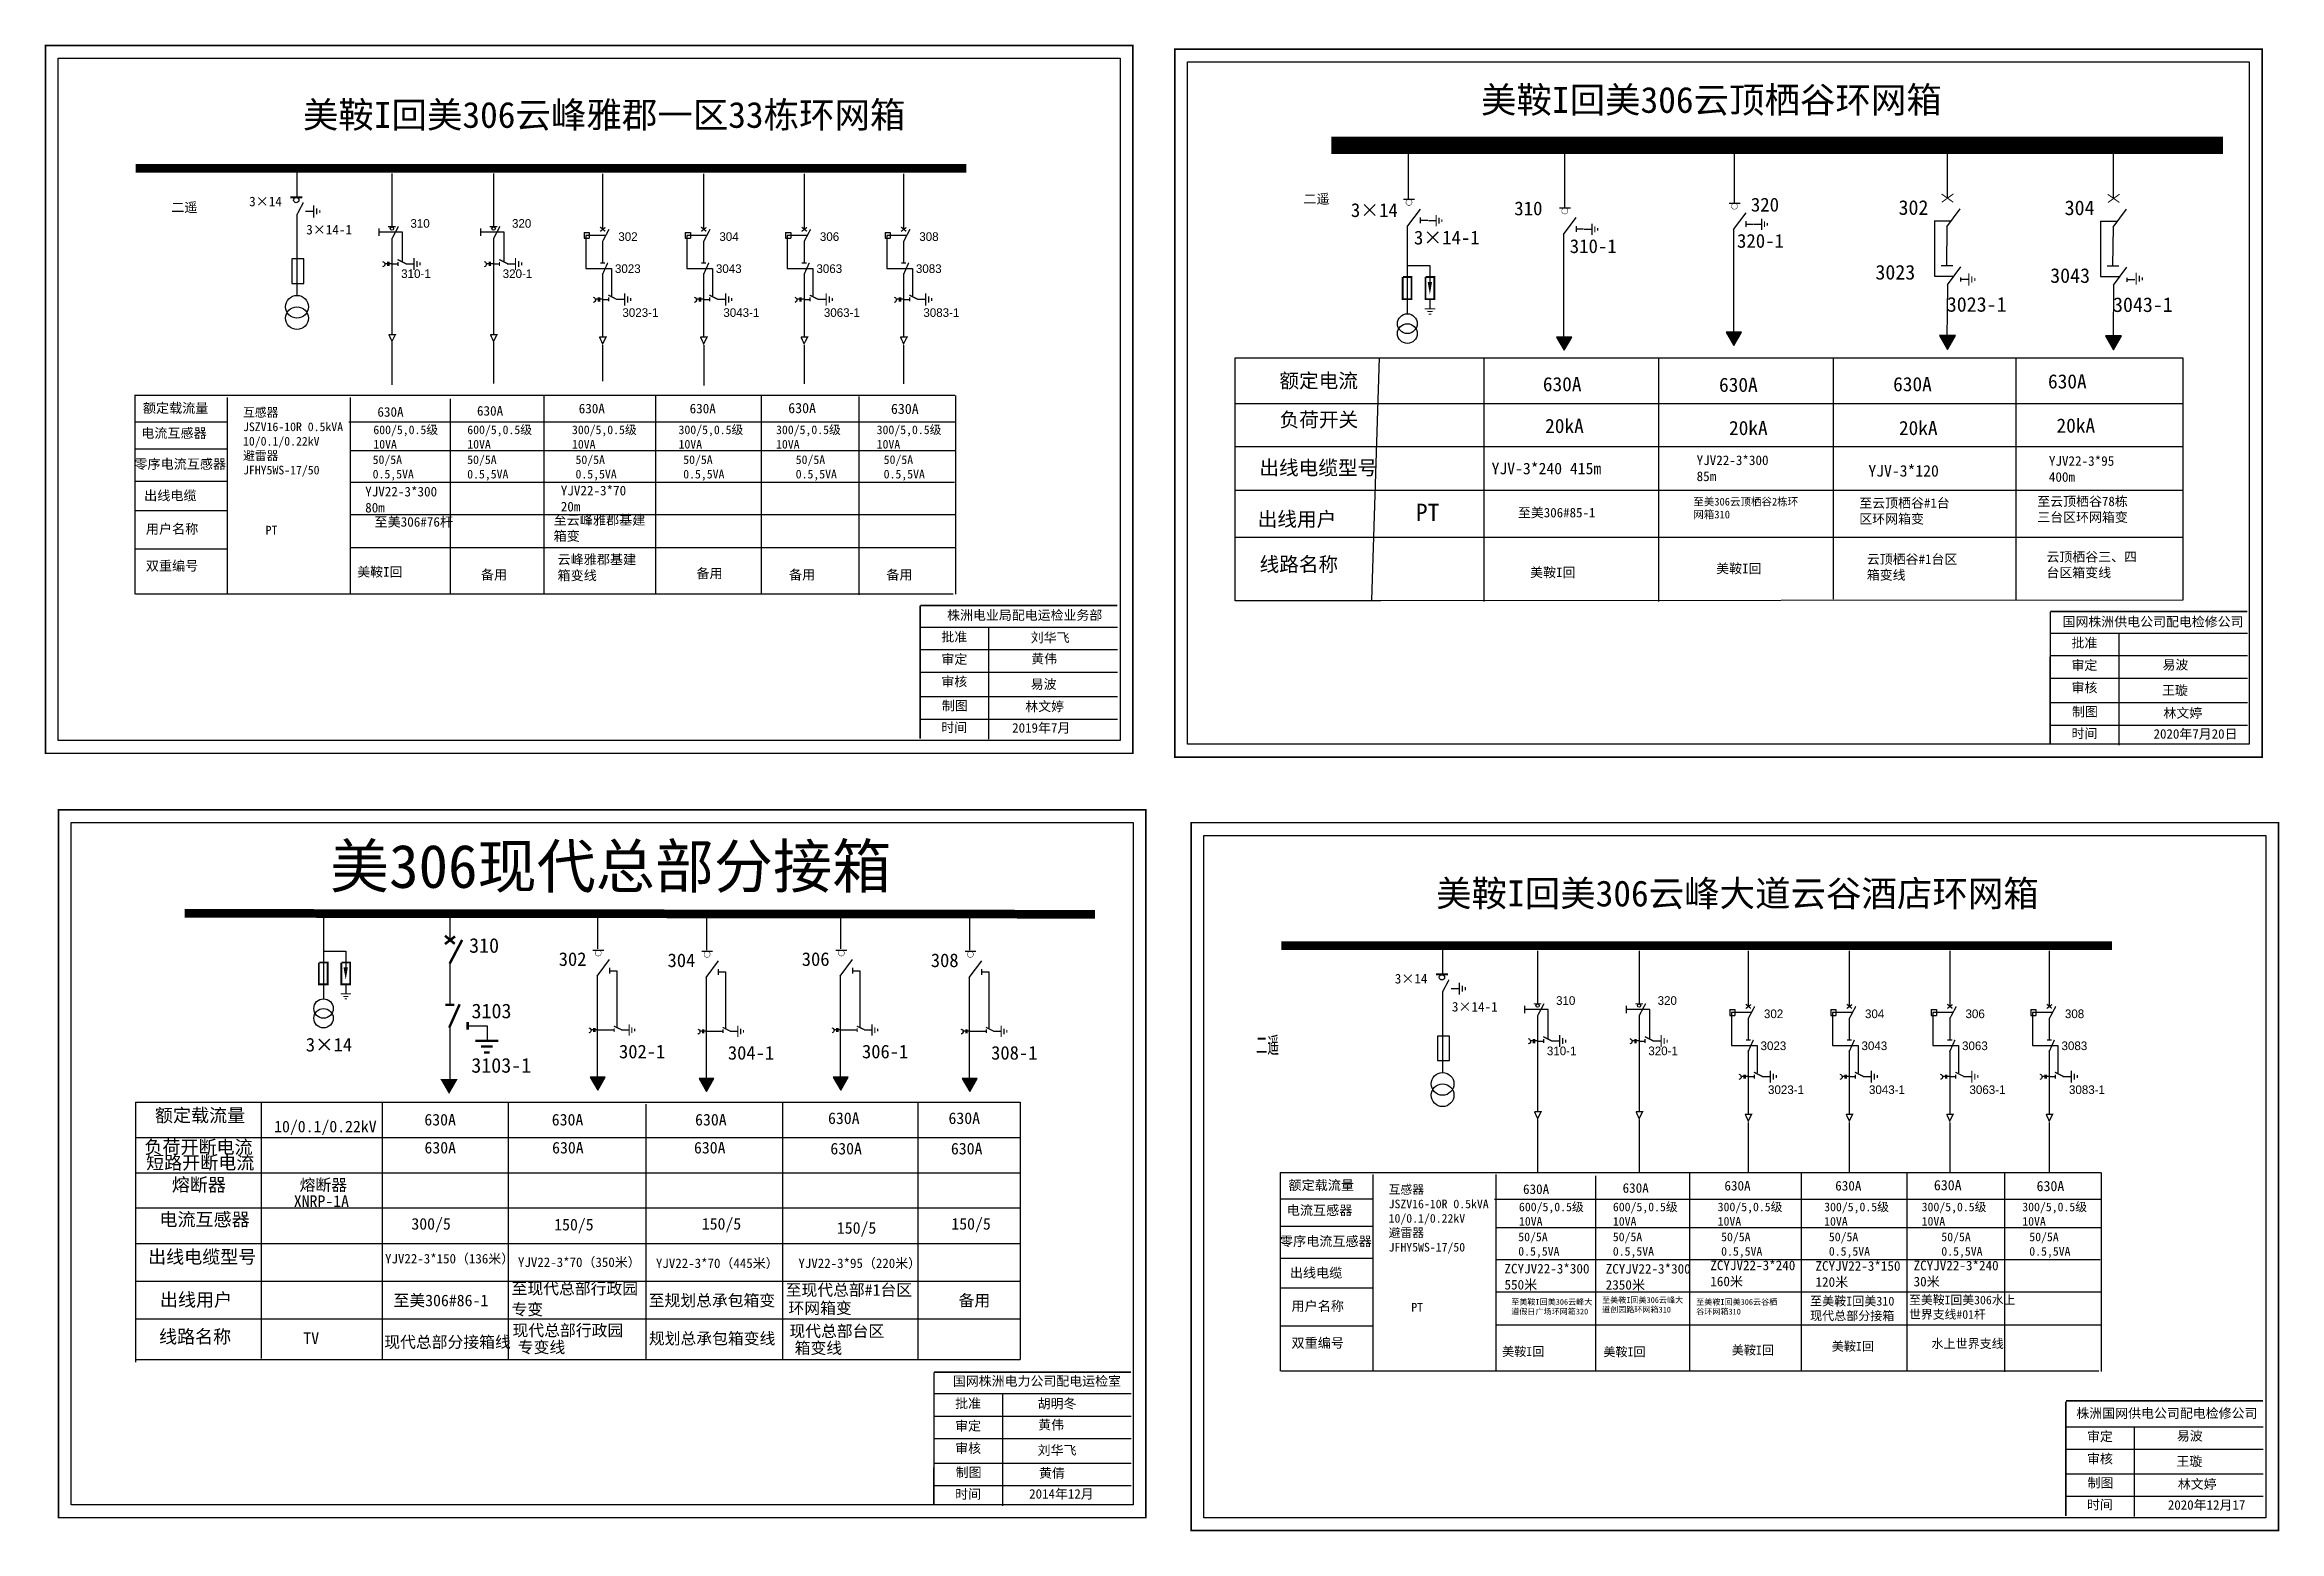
# Model space of a CAD drawing. Extents: x 1152 to 1674, y -469 to -293.
# Drawn here: x 1152.5 to 1410.3, y -464.8 to -293.3 of the extents above; entities that cross this region are included whole.
import ezdxf

# ---------------------------------------------------------------- set-up
doc = ezdxf.new("R2010")
doc.units = 0
doc.header["$LTSCALE"] = 5
doc.linetypes.add('ACAD_ISO02W100', pattern=[15, 12, -3])
doc.linetypes.add('CENTER', pattern=[50.8, 31.75, -6.35, 6.35, -6.35])
doc.layers.get('0').update_dxf_attribs({"linetype": 'CONTINUOUS'})
for name, color, linetype in [('1', 7, 'CONTINUOUS'), ('110KV线路', 2, 'CONTINUOUS'), ('2', 7, 'CONTINUOUS'), ('3', 7, 'CONTINUOUS')]:
    doc.layers.add(name, color=color, linetype=linetype)
doc.styles.add('HZ', font='', dxfattribs={"width": 0.75, "oblique": 9.998114})
doc.styles.add('hztxt_txtstyle_0.00_0_0', font='simkai.ttf')
doc.styles.add('hztxt_txtstyle_1.80_0_0', font='', dxfattribs={"height": 1.8, "bigfont": 'hztxt.shx'})
doc.styles.add('hztxt_txtstyle_2.70_0_0', font='simkai.ttf', dxfattribs={"height": 2.7})
doc.styles.add('KaiTi_txtstyle_1.11_0_0', font='simkai.ttf', dxfattribs={"height": 1.109414})
doc.styles.get("Standard").update_dxf_attribs({"font": 'simkai_0.ttf', "width": 0.8})
doc.styles.add('STYLE1', font='simkai_0.ttf')
doc.styles.add('字体', font='simkai_0.ttf', dxfattribs={"height": 2.5})
doc.styles.add('宋体', font='tssdeng.shx', dxfattribs={"width": 0.7, "height": 5, "bigfont": 'tssdchn.shx'})
doc.styles.add('楷体_GB2312_txtstyle_1.09_0_0', font='simkai_0.ttf', dxfattribs={"height": 1.0944})
doc.styles.add('楷体_GB2312_txtstyle_3.00_0_0', font='simkai_0.ttf', dxfattribs={"height": 3})
doc.styles.get('HZ').set_extended_font_data('SimSun')
doc.styles.get('hztxt_txtstyle_1.80_0_0').set_extended_font_data('hztxt')

msp = doc.modelspace()

# ---------------------------------------------------------------- texts
at = {"color": 0, "linetype": 'Continuous', "style": 'hztxt_txtstyle_2.70_0_0'}
for s, p in [('3×14', (1176.06, -311.91)), ('3×14-1', (1182.65, -315.16)), ('3×14', (1308.26, -401.61, 0.01)), ('3×14-1', (1314.85, -404.85, 0.01))]:
    msp.add_text(s, height=1.109, dxfattribs=at).set_placement(p)
at = {"color": 0}
for s, height, p in [('3×14', 1.594, (1303.19, -313.15)), ('310', 1.594, (1322.05, -312.95)), ('320', 1.594, (1349.35, -312.52)), ('302', 1.69, (1366.39, -312.9)), ('304', 1.69, (1385.56, -312.93)), ('3×14-1', 1.594, (1310.47, -316.32)), ('310-1', 1.594, (1328.45, -317.31)), ('320-1', 1.594, (1347.75, -316.7)), ('3023', 1.69, (1363.72, -320.37)), ('3043', 1.69, (1383.89, -320.75)), ('3023-1', 1.69, (1371.96, -324.08)), ('3043-1', 1.69, (1391.14, -324.11)), ('630A', 1.639, (1325.35, -333.26)), ('630A', 1.639, (1345.68, -333.33)), ('630A', 1.639, (1365.77, -333.26)), ('630A', 1.639, (1383.64, -332.94)), ('20kA', 1.639, (1325.61, -338.08)), ('20kA', 1.639, (1346.83, -338.32)), ('20kA', 1.639, (1366.44, -338.32)), ('20kA', 1.639, (1384.62, -338.04)), ('YJV-3*240 415m', 1.3284, (1319.43, -342.84)), ('YJV-3*120 ', 1.328, (1362.91, -343.11)), ('302', 1.57, (1211.78, -399.58)), ('304', 1.57, (1224.34, -399.72)), ('306', 1.57, (1239.83, -399.58)), ('308', 1.57, (1254.72, -399.72)), ('3×14', 1.57, (1182.6, -409.46)), ('302-1', 1.57, (1218.74, -410.25)), ('304-1', 1.57, (1231.3, -410.4)), ('306-1', 1.57, (1246.78, -410.25)), ('308-1', 1.57, (1261.68, -410.4))]:
    msp.add_text(s, height=height, dxfattribs=at).set_placement(p)
for s, height, style, p in [('310', 0.998, 'hztxt_txtstyle_1.80_0_0', (1194.67, -314.39)), ('320', 0.998, 'hztxt_txtstyle_1.80_0_0', (1206.39, -314.39)), ('302', 0.998, 'hztxt_txtstyle_1.80_0_0', (1218.66, -315.91)), ('304', 0.998, 'hztxt_txtstyle_1.80_0_0', (1230.32, -315.91)), ('306', 0.998, 'hztxt_txtstyle_1.80_0_0', (1241.92, -315.91)), ('308', 0.998, 'hztxt_txtstyle_1.80_0_0', (1253.39, -315.91)), ('310-1', 0.998, 'hztxt_txtstyle_1.80_0_0', (1193.6, -320.19)), ('320-1', 0.998, 'hztxt_txtstyle_1.80_0_0', (1205.32, -320.19)), ('3023', 0.998, 'hztxt_txtstyle_1.80_0_0', (1218.27, -319.61)), ('3043', 0.998, 'hztxt_txtstyle_1.80_0_0', (1229.92, -319.61)), ('3063', 0.998, 'hztxt_txtstyle_1.80_0_0', (1241.52, -319.61)), ('3083', 0.998, 'hztxt_txtstyle_1.80_0_0', (1253, -319.61)), ('3023-1', 0.998, 'hztxt_txtstyle_1.80_0_0', (1219.13, -324.68)), ('3043-1', 0.998, 'hztxt_txtstyle_1.80_0_0', (1230.78, -324.68)), ('3063-1', 0.998, 'hztxt_txtstyle_1.80_0_0', (1242.38, -324.68)), ('3083-1', 0.998, 'hztxt_txtstyle_1.80_0_0', (1253.86, -324.68)), ('额定电流', 1.661, 'HZ', (1294.95, -332.87)), ('负荷开关', 1.661, 'HZ', (1294.97, -337.37)), ('出线电缆型号', 1.661, 'HZ', (1292.64, -342.92)), ('出线用户', 1.661, 'HZ', (1292.44, -348.85)), ('线路名称', 1.661, 'HZ', (1292.66, -354.06)), ('美306现代总部分接箱 ', 5, 'HZ', (1185.39, -390.58)), ('310', 1.695, 'HZ', (1201.44, -398.07)), ('3103', 1.695, 'HZ', (1201.72, -405.63)), ('310', 0.998, 'hztxt_txtstyle_1.80_0_0', (1326.87, -404.08, 0.01)), ('320', 0.998, 'hztxt_txtstyle_1.80_0_0', (1338.59, -404.08, 0.01)), ('302', 0.998, 'hztxt_txtstyle_1.80_0_0', (1350.86, -405.61, 0.01)), ('304', 0.998, 'hztxt_txtstyle_1.80_0_0', (1362.52, -405.61, 0.01)), ('306', 0.998, 'hztxt_txtstyle_1.80_0_0', (1374.12, -405.61, 0.01)), ('308', 0.998, 'hztxt_txtstyle_1.80_0_0', (1385.59, -405.61, 0.01)), ('310-1', 0.998, 'hztxt_txtstyle_1.80_0_0', (1325.81, -409.89, 0.01)), ('320-1', 0.998, 'hztxt_txtstyle_1.80_0_0', (1337.52, -409.89, 0.01)), ('3023', 0.998, 'hztxt_txtstyle_1.80_0_0', (1350.47, -409.3, 0.01)), ('3043', 0.998, 'hztxt_txtstyle_1.80_0_0', (1362.12, -409.3, 0.01)), ('3063', 0.998, 'hztxt_txtstyle_1.80_0_0', (1373.72, -409.3, 0.01)), ('3083', 0.998, 'hztxt_txtstyle_1.80_0_0', (1385.2, -409.3, 0.01)), ('3103-1', 1.695, 'HZ', (1201.69, -411.91)), ('3023-1', 0.998, 'hztxt_txtstyle_1.80_0_0', (1351.33, -414.37, 0.01)), ('3043-1', 0.998, 'hztxt_txtstyle_1.80_0_0', (1362.98, -414.37, 0.01)), ('3063-1', 0.998, 'hztxt_txtstyle_1.80_0_0', (1374.58, -414.37, 0.01)), ('3083-1', 0.998, 'hztxt_txtstyle_1.80_0_0', (1386.06, -414.37, 0.01))]:
    msp.add_text(s, height=height, dxfattribs=dict(at, style=style)).set_placement(p)
at = {"style": 'HZ'}
for s, p in [('额定载流量', (1165.19, -417.59)), ('负荷开断电流', (1163.97, -421.25)), ('短路开断电流', (1164.17, -423.05)), ('熔断器', (1167.13, -425.6)), ('电流互感器', (1165.71, -429.6)), ('出线电缆型号', (1164.4, -433.92)), ('出线用户', (1165.76, -438.87)), ('线路名称', (1165.66, -443.13))]:
    msp.add_text(s, height=1.526, dxfattribs=at).set_placement(p)
for s, height, p in [('10/0.1/0.22kV', 1.3376, (1178.94, -418.79)), ('630A', 1.338, (1196.28, -418)), ('630A', 1.338, (1210.98, -418)), ('630A', 1.338, (1227.52, -418)), ('630A', 1.338, (1242.86, -417.83)), ('630A', 1.338, (1256.76, -417.83)), ('630A', 1.338, (1196.29, -421.23)), ('630A', 1.338, (1211.02, -421.23)), ('630A', 1.338, (1227.39, -421.23)), ('630A', 1.338, (1243.13, -421.34)), ('630A', 1.338, (1257.04, -421.34)), ('熔断器', 1.338, (1181.88, -425.53)), ('XNRP-1A', 1.338, (1181.21, -427.4)), ('300/5', 1.338, (1194.78, -430.02)), ('150/5', 1.338, (1211.26, -430.11)), ('150/5', 1.338, (1228.29, -430.02)), ('150/5', 1.338, (1243.88, -430.49)), ('150/5', 1.338, (1257.09, -430.02)), ('至美306#86-1', 1.338, (1192.72, -438.86)), ('至现代总部行政园 ', 1.338, (1206.34, -437.48)), ('专变 ', 1.338, (1206.34, -439.89)), ('至规划总承包箱变 ', 1.338, (1222.16, -438.86)), ('至现代总部#1台区  ', 1.3376, (1237.97, -437.65)), ('环网箱变  ', 1.338, (1238.29, -439.74)), ('备用', 1.338, (1257.92, -438.86)), ('现代总部行政园 ', 1.338, (1206.45, -442.31)), ('现代总部台区 ', 1.338, (1238.4, -442.4)), ('TV', 1.338, (1182.31, -443.23)), ('现代总部分接箱线', 1.338, (1191.65, -443.66)), ('专变线 ', 1.338, (1207.06, -444.26)), ('规划总承包箱变线 ', 1.338, (1222.18, -443.25)), ('箱变线 ', 1.338, (1239.01, -444.35))]:
    msp.add_text(s, height=height).set_placement(p)
at = {"color": 7, "linetype": 'Continuous', "style": '字体'}
for s, p in [('YJV22-3*150（136米）', (1191.74, -433.92)), ('YJV22-3*70（350米）', (1207.08, -434.33)), ('YJV22-3*70（445米）', (1223, -434.45)), ('YJV22-3*95（220米）', (1239.44, -434.45))]:
    msp.add_text(s, height=1.0944, dxfattribs=at).set_placement(p)
at = {"char_height": 3, "width": 98.4215, "attachment_point": 1}
for s, insert, style in [('{\\fSimSun|b0|i0|c134|p2;\\C0;美鞍I回美306云顶栖谷\\C256;环网箱}', (1318.21, -298.13), '字体'), ('{\\fSimSun|b0|i0|c134|p2;\\C0;美鞍I回美306云峰雅郡一区33栋环网箱}', (1182.26, -299.86), '楷体_GB2312_txtstyle_3.00_0_0')]:
    msp.add_mtext(s, dxfattribs=dict(at, insert=insert, style=style))
at = {"color": 0, "linetype": 'Continuous', "attachment_point": 1}
for s, insert, char_height, width, style in [('{\\fSimSun|b0|i0|c134|p2;二遥}', (1167.07, -311.48), 1.1094, 17.8852, 'hztxt_txtstyle_2.70_0_0'), ('{\\fSimSun|b0|i0|c134|p2;二遥}', (1297.71, -310.5), 1.1094, 17.8852, 'hztxt_txtstyle_2.70_0_0'), ('{\\fSimSun|b0|i0|c134|p2;额定载流量}', (1163.79, -334.64), 1.1094, 17.8852, 'hztxt_txtstyle_2.70_0_0'), ('\\A1;{\\fSimSun|b0|i0|c134|p2;互感器\\PJSZV16-10R 0.5kVA\\P10/0.1/0.22kV\\P避雷器\\PJFHY5WS-17/50}', (1175.35, -335.2), 0.9985, 18.4113, 'hztxt_txtstyle_2.70_0_0'), ('{\\fSimSun|b0|i0|c134|p2;630A}', (1190.86, -335.09), 1.1094, 17.8852, 'hztxt_txtstyle_2.70_0_0'), ('{\\fSimSun|b0|i0|c134|p2;630A}', (1202.35, -334.96), 1.1094, 17.8852, 'hztxt_txtstyle_2.70_0_0'), ('{\\fSimSun|b0|i0|c134|p2;630A}', (1214.09, -334.7), 1.1094, 17.8852, 'hztxt_txtstyle_2.70_0_0'), ('{\\fSimSun|b0|i0|c134|p2;630A}', (1226.89, -334.7), 1.1094, 17.8852, 'hztxt_txtstyle_2.70_0_0'), ('{\\fSimSun|b0|i0|c134|p2;630A}', (1238.27, -334.61), 1.1757, 9.454, 'hztxt_txtstyle_0.00_0_0'), ('{\\fSimSun|b0|i0|c134|p2;630A}', (1250.12, -334.7), 1.1757, 9.454, 'hztxt_txtstyle_0.00_0_0'), ('{\\fSimSun|b0|i0|c134|p2;电流互感器}', (1163.6, -337.53), 1.1094, 17.8852, 'hztxt_txtstyle_2.70_0_0'), ('\\A1;{\\fSimSun|b0|i0|c134|p2;600/5,0.5级\\P10VA}', (1190.39, -337.21), 0.9985, 18.4113, 'hztxt_txtstyle_2.70_0_0'), ('\\A1;{\\fSimSun|b0|i0|c134|p2;600/5,0.5级\\P10VA}', (1201.23, -337.21), 0.9985, 18.4113, 'hztxt_txtstyle_2.70_0_0'), ('\\A1;{\\fSimSun|b0|i0|c134|p2;300/5,0.5级\\P10VA}', (1213.31, -337.21), 0.9985, 18.4113, 'hztxt_txtstyle_2.70_0_0'), ('\\A1;{\\fSimSun|b0|i0|c134|p2;300/5,0.5级\\P10VA}', (1225.61, -337.21), 0.9985, 18.4113, 'hztxt_txtstyle_2.70_0_0'), ('\\A1;{\\fSimSun|b0|i0|c134|p2;300/5,0.5级\\P10VA}', (1236.86, -337.21), 0.9985, 18.4113, 'hztxt_txtstyle_2.70_0_0'), ('\\A1;{\\fSimSun|b0|i0|c134|p2;300/5,0.5级\\P10VA}', (1248.47, -337.21), 0.9985, 18.4113, 'hztxt_txtstyle_2.70_0_0'), ('{\\fSimSun|b0|i0|c134|p2;零序电流互感器}', (1162.81, -341.1), 1.1094, 17.8852, 'hztxt_txtstyle_2.70_0_0'), ('{\\fSimSun|b0|i0|c134|p2;50/5A\\P0.5,5VA}', (1190.31, -340.66), 0.9985, 17.8852, 'hztxt_txtstyle_2.70_0_0'), ('{\\fSimSun|b0|i0|c134|p2;50/5A\\P0.5,5VA}', (1201.22, -340.66), 0.9985, 17.8852, 'hztxt_txtstyle_2.70_0_0'), ('{\\fSimSun|b0|i0|c134|p2;50/5A\\P0.5,5VA}', (1213.72, -340.66), 0.9985, 17.8852, 'hztxt_txtstyle_2.70_0_0'), ('{\\fSimSun|b0|i0|c134|p2;50/5A\\P0.5,5VA}', (1226.15, -340.66), 0.9985, 17.8852, 'hztxt_txtstyle_2.70_0_0'), ('{\\fSimSun|b0|i0|c134|p2;50/5A\\P0.5,5VA}', (1239.13, -340.66), 0.9985, 17.8852, 'hztxt_txtstyle_2.70_0_0'), ('{\\fSimSun|b0|i0|c134|p2;50/5A\\P0.5,5VA}', (1249.28, -340.66), 0.9985, 17.8852, 'hztxt_txtstyle_2.70_0_0'), ('{\\fSimSun|b0|i0|c134|p2;YJV22-3*300 \\P85m}', (1343.09, -340.67), 1.1094, 17.8852, 'hztxt_txtstyle_2.70_0_0'), ('{\\fSimSun|b0|i0|c134|p2;YJV22-3*95\\P400m}', (1383.74, -340.75), 1.1094, 17.8852, 'hztxt_txtstyle_2.70_0_0'), ('{\\fSimSun|b0|i0|c134|p2;出线电缆}', (1163.94, -344.74), 1.1094, 17.8852, 'hztxt_txtstyle_2.70_0_0'), ('{\\fSimSun|b0|i0|c134|p2;至美306云顶栖谷2栋环网箱310}', (1342.71, -345.56), 0.8875, 12.381, 'hztxt_txtstyle_2.70_0_0'), ('{\\fSimSun|b0|i0|c134|p2;用户名称}', (1164.14, -348.59), 1.1094, 17.8852, 'hztxt_txtstyle_2.70_0_0'), ('{\\fSimSun|b0|i0|c134|p2;PT}', (1177.96, -348.79), 1.0024, 7.7986, 'hztxt_txtstyle_0.00_0_0'), ('{\\fSimSun|b0|i0|c134|p2;双重编号}', (1164.14, -352.85), 1.1094, 17.8852, 'hztxt_txtstyle_2.70_0_0'), ('{\\fSimSun|b0|i0|c134|p2;备用}', (1202.8, -353.88), 1.1094, 17.8852, 'hztxt_txtstyle_2.70_0_0'), ('{\\fSimSun|b0|i0|c134|p2;备用}', (1227.67, -353.72), 1.1094, 17.8852, 'hztxt_txtstyle_2.70_0_0'), ('{\\fSimSun|b0|i0|c134|p2;备用}', (1238.36, -353.88), 1.1094, 17.8852, 'hztxt_txtstyle_2.70_0_0'), ('{\\fSimSun|b0|i0|c134|p2;备用}', (1249.59, -353.88), 1.1094, 17.8852, 'hztxt_txtstyle_2.70_0_0'), ('株洲电业局配电运检业务部', (1256.6, -358.55), 1.0944, 29.9201, '字体'), ('{\\fKaiTi_GB2312|b0|i0|c134|p49;批准}', (1255.94, -361.05), 1.0944, 8.5588, '字体'), ('刘华飞', (1266.25, -361.14), 1.094, 8.5588, '字体'), ('\\f\uffbfﾬￌﾣﾤ_GB2312|b0|i0|c134|p49;审定', (1255.94, -363.64), 1.0944, 8.5588, '字体'), ('黄伟', (1266.31, -363.58), 1.094, 8.5588, '字体'), ('\\f\uffbfﾬￌﾣﾤ_GB2312|b0|i0|c134|p49;审核', (1255.94, -366.22), 1.0944, 8.5588, '字体'), ('易波', (1266.25, -366.51), 1.094, 8.5588, '字体'), ('\\f\uffbfﾬￌﾣﾤ_GB2312|b0|i0|c134|p49;制图', (1256, -369), 1.0944, 8.5588, '字体'), ('\\f\uffbfﾬￌﾣﾤ_GB2312|b0|i0|c134|p49;时间', (1255.94, -371.51), 1.0944, 8.5588, '字体'), ('{\\fSimSun|b0|i0|c134|p2;额定载流量}', (1295.99, -424.33, 0.01), 1.1094, 17.8852, 'hztxt_txtstyle_2.70_0_0'), ('\\A1;{\\fSimSun|b0|i0|c134|p2;互感器\\PJSZV16-10R 0.5kVA\\P10/0.1/0.22kV\\P避雷器\\PJFHY5WS-17/50}', (1307.55, -424.89, 0.01), 0.9985, 18.4113, 'hztxt_txtstyle_2.70_0_0'), ('{\\fSimSun|b0|i0|c134|p2;630A}', (1323.06, -424.79, 0.01), 1.1094, 17.8852, 'hztxt_txtstyle_2.70_0_0'), ('{\\fSimSun|b0|i0|c134|p2;630A}', (1334.55, -424.66, 0.01), 1.1094, 17.8852, 'hztxt_txtstyle_2.70_0_0'), ('{\\fSimSun|b0|i0|c134|p2;630A}', (1346.3, -424.4, 0.01), 1.1094, 17.8852, 'hztxt_txtstyle_2.70_0_0'), ('{\\fSimSun|b0|i0|c134|p2;630A}', (1359.09, -424.4, 0.01), 1.1094, 17.8852, 'hztxt_txtstyle_2.70_0_0'), ('{\\fSimSun|b0|i0|c134|p2;630A}', (1370.47, -424.3, 0.01), 1.1757, 9.454, 'hztxt_txtstyle_0.00_0_0'), ('{\\fSimSun|b0|i0|c134|p2;630A}', (1382.32, -424.4, 0.01), 1.1757, 9.454, 'hztxt_txtstyle_0.00_0_0'), ('{\\fSimSun|b0|i0|c134|p2;电流互感器}', (1295.8, -427.22, 0.01), 1.1094, 17.8852, 'hztxt_txtstyle_2.70_0_0'), ('\\A1;{\\fSimSun|b0|i0|c134|p2;600/5,0.5级\\P10VA}', (1322.59, -426.9, 0.01), 0.9985, 18.4113, 'hztxt_txtstyle_2.70_0_0'), ('\\A1;{\\fSimSun|b0|i0|c134|p2;600/5,0.5级\\P10VA}', (1333.43, -426.9, 0.01), 0.9985, 18.4113, 'hztxt_txtstyle_2.70_0_0'), ('\\A1;{\\fSimSun|b0|i0|c134|p2;300/5,0.5级\\P10VA}', (1345.52, -426.9, 0.01), 0.9985, 18.4113, 'hztxt_txtstyle_2.70_0_0'), ('\\A1;{\\fSimSun|b0|i0|c134|p2;300/5,0.5级\\P10VA}', (1357.81, -426.9, 0.01), 0.9985, 18.4113, 'hztxt_txtstyle_2.70_0_0'), ('\\A1;{\\fSimSun|b0|i0|c134|p2;300/5,0.5级\\P10VA}', (1369.06, -426.9, 0.01), 0.9985, 18.4113, 'hztxt_txtstyle_2.70_0_0'), ('\\A1;{\\fSimSun|b0|i0|c134|p2;300/5,0.5级\\P10VA}', (1380.67, -426.9, 0.01), 0.9985, 18.4113, 'hztxt_txtstyle_2.70_0_0'), ('{\\fSimSun|b0|i0|c134|p2;零序电流互感器}', (1295.01, -430.8, 0.01), 1.1094, 17.8852, 'hztxt_txtstyle_2.70_0_0'), ('{\\fSimSun|b0|i0|c134|p2;50/5A\\P0.5,5VA}', (1322.51, -430.36, 0.01), 0.9985, 17.8852, 'hztxt_txtstyle_2.70_0_0'), ('{\\fSimSun|b0|i0|c134|p2;50/5A\\P0.5,5VA}', (1333.42, -430.36, 0.01), 0.9985, 17.8852, 'hztxt_txtstyle_2.70_0_0'), ('{\\fSimSun|b0|i0|c134|p2;50/5A\\P0.5,5VA}', (1345.92, -430.36, 0.01), 0.9985, 17.8852, 'hztxt_txtstyle_2.70_0_0'), ('{\\fSimSun|b0|i0|c134|p2;50/5A\\P0.5,5VA}', (1358.35, -430.36, 0.01), 0.9985, 17.8852, 'hztxt_txtstyle_2.70_0_0'), ('{\\fSimSun|b0|i0|c134|p2;50/5A\\P0.5,5VA}', (1371.33, -430.36, 0.01), 0.9985, 17.8852, 'hztxt_txtstyle_2.70_0_0'), ('{\\fSimSun|b0|i0|c134|p2;50/5A\\P0.5,5VA}', (1381.48, -430.36, 0.01), 0.9985, 17.8852, 'hztxt_txtstyle_2.70_0_0'), ('{\\fSimSun|b0|i0|c134|p2;出线电缆}', (1296.15, -434.44, 0.01), 1.1094, 17.8852, 'hztxt_txtstyle_2.70_0_0'), ('{\\fSimSun|b0|i0|c134|p2;用户名称}', (1296.34, -438.28, 0.01), 1.1094, 17.8852, 'hztxt_txtstyle_2.70_0_0'), ('{\\fSimSun|b0|i0|c134|p2;PT}', (1310.16, -438.48, 0.01), 1.0024, 7.7986, 'hztxt_txtstyle_0.00_0_0'), ('{\\fSimSun|b0|i0|c134|p2;双重编号}', (1296.34, -442.54, 0.01), 1.1094, 17.8852, 'hztxt_txtstyle_2.70_0_0'), ('\\f\uffbfﾬￌﾣﾤ_GB2312|b0|i0|c134|p49;审定', (1388.14, -453.34, 0.01), 1.0944, 8.5588, '字体'), ('\\f\uffbfﾬￌﾣﾤ_GB2312|b0|i0|c134|p49;审核', (1388.14, -455.91, 0.01), 1.0944, 8.5588, '字体'), ('\\f\uffbfﾬￌﾣﾤ_GB2312|b0|i0|c134|p49;制图', (1388.2, -458.69, 0.01), 1.0944, 8.5588, '字体'), ('林文婷', (1398.62, -458.84, 0.01), 1.094, 8.5588, '字体'), ('\\f\uffbfﾬￌﾣﾤ_GB2312|b0|i0|c134|p49;时间', (1388.14, -461.21, 0.01), 1.0944, 8.5588, '字体')]:
    msp.add_mtext(s, dxfattribs=dict(at, insert=insert, char_height=char_height, width=width, style=style))
at = {"color": 7, "linetype": 'Continuous', "attachment_point": 1}
for s, insert, char_height, width, style in [('{\\fSimSun|b0|i0|c134|p2;YJV22-3*300 \\P80m}', (1189.45, -344.29), 1.1094, 17.8852, 'KaiTi_txtstyle_1.11_0_0'), ('{\\fSimSun|b0|i0|c134|p2;YJV22-3*70 \\P20m}', (1212.02, -344.17), 1.1094, 17.8852, 'KaiTi_txtstyle_1.11_0_0'), ('{\\fSimSun|b0|i0|c134|p2;至\\C0;云顶栖谷#1台区环网箱变}', (1361.86, -345.61), 1.0944, 10.9358, '字体'), ('{\\fSimSun|b0|i0|c134|p2;至\\C0;云顶栖谷78栋三台区环网箱变}', (1382.4, -345.42), 1.0944, 10.9358, '字体'), ('{\\fSimSun|b0|i0|c134|p2;至美306#76杆}', (1190.52, -347.78), 1.1094, 9.6036, 'KaiTi_txtstyle_1.11_0_0'), ('{\\fSimSun|b0|i0|c134|p2;至云峰雅郡基建箱变}', (1211.19, -347.56), 1.1094, 11.6597, 'KaiTi_txtstyle_1.11_0_0'), ('{\\fSimSun|b0|i0|c134|p2;至美306#85-1}', (1322.47, -346.72), 1.0944, 10.9358, '字体'), ('{\\fSimSun|b0|i0|c134|p2;云峰雅郡基建箱变线}', (1211.64, -352.11), 1.1094, 9.5845, 'KaiTi_txtstyle_1.11_0_0'), ('{\\fSimSun|b0|i0|c134|p2;美鞍I回}', (1345.35, -353.17), 1.0944, 10.9358, '字体'), ('{\\fSimSun|b0|i0|c134|p2;\\C0;云顶栖谷#1台区箱变线}', (1362.73, -352.09), 1.0944, 10.9358, '字体'), ('{\\fSimSun|b0|i0|c134|p2;\\C0;云顶栖谷三、四台区箱变线}', (1383.46, -351.82), 1.0944, 10.9358, '字体'), ('{\\fSimSun|b0|i0|c134|p2;美鞍I回}', (1188.53, -353.56), 1.0944, 10.9358, '字体'), ('{\\fSimSun|b0|i0|c134|p2;美鞍I回}', (1323.88, -353.62), 1.0944, 10.9358, '字体'), ('国网株洲供电公司配电检修公司', (1385.31, -359.31), 1.0944, 22.3434, '字体'), ('{\\fKaiTi_GB2312|b0|i0|c134|p49;批准}', (1386.35, -361.74), 1.0944, 8.5588, '字体'), ('\\f\uffbfﾬￌﾣﾤ_GB2312|b0|i0|c134|p49;审定', (1386.35, -364.33), 1.0944, 8.5588, '字体'), ('易波', (1396.85, -364.28), 1.094, 8.5588, '字体'), ('\\f\uffbfﾬￌﾣﾤ_GB2312|b0|i0|c134|p49;审核', (1386.35, -366.91), 1.0944, 8.5588, '字体'), ('王璇', (1396.8, -367.22), 1.094, 8.5588, '字体'), ('{\\fSimSun|b0|i0|c134|p2;林文婷}', (1265.62, -369.09), 1.0944, 8.5588, '楷体_GB2312_txtstyle_1.09_0_0'), ('\\f\uffbfﾬￌﾣﾤ_GB2312|b0|i0|c134|p49;制图', (1386.41, -369.69), 1.0944, 8.5588, '字体'), ('林文婷', (1396.96, -369.85), 1.094, 8.5588, '字体'), ('2019{\\fSimSun|b0|i0|c134|p2;年}7{\\fSimSun|b0|i0|c134|p2;月}', (1264.11, -371.56), 1.0944, 16.0081, '楷体_GB2312_txtstyle_1.09_0_0'), ('\\f\uffbfﾬￌﾣﾤ_GB2312|b0|i0|c134|p49;时间', (1386.35, -372.2), 1.0944, 8.5588, '字体'), ('2020{\\fSimSun|b0|i0|c134|p2;年}7{\\fSimSun|b0|i0|c134|p2;月20日}', (1395.82, -372.26), 1.0944, 10.2034, '字体'), ('国网株洲电力公司配电运检室', (1257.26, -446.95), 1.0944, 29.9201, '字体'), ('{\\fKaiTi_GB2312|b0|i0|c134|p49;批准}', (1257.53, -449.52), 1.0944, 8.5588, '字体'), ('胡明冬', (1267.05, -449.55), 1.094, 8.5588, '字体'), ('\\f\uffbfﾬￌﾣﾤ_GB2312|b0|i0|c134|p49;审定', (1257.53, -452.12), 1.0944, 8.5588, '字体'), ('黄伟', (1267.11, -451.99), 1.094, 8.5588, '字体'), ('\\f\uffbfﾬￌﾣﾤ_GB2312|b0|i0|c134|p49;审核', (1257.53, -454.7), 1.0944, 8.5588, '字体'), ('刘华飞', (1267.05, -454.93), 1.094, 8.5588, '字体'), ('\\f\uffbfﾬￌﾣﾤ_GB2312|b0|i0|c134|p49;制图', (1257.59, -457.48), 1.0944, 8.5588, '字体'), ('黄倩', (1267.21, -457.56), 1.094, 8.5588, '字体'), ('\\f\uffbfﾬￌﾣﾤ_GB2312|b0|i0|c134|p49;时间', (1257.53, -459.99), 1.0944, 8.5588, '字体'), ('2014年12月', (1266.07, -459.97), 1.094, 8.5588, '字体')]:
    msp.add_mtext(s, dxfattribs=dict(at, insert=insert, char_height=char_height, width=width, style=style))
at = {"linetype": 'Continuous', "insert": (1310.69, -346.23), "char_height": 1.9986, "width": 19.414, "attachment_point": 1, "style": 'STYLE1'}
msp.add_mtext('{\\fSimSun|b0|i0|c134|p2;PT}', dxfattribs=at)
at = {"color": 7, "linetype": 'Continuous', "true_color": 0xffffff, "attachment_point": 1}
for s, insert, char_height, width, style in [('美鞍I回美306云峰大道云谷酒店环网箱', (1313.03, -389.72, 0.01), 3, 90.5642, '字体'), ('{\\fSimSun|b0|i0|c134|p2;ZCYJV22-3*300\\P550米}', (1320.92, -433.97, 0.01), 1.1094, 17.8852, 'hztxt_txtstyle_2.70_0_0'), ('{\\fSimSun|b0|i0|c134|p2;ZCYJV22-3*300\\P2350米}', (1332.6, -433.99), 1.1094, 17.8852, 'hztxt_txtstyle_2.70_0_0'), ('{\\fSimSun|b0|i0|c134|p2;ZCYJV22-3*240\\P160米}', (1344.67, -433.59), 1.1094, 17.8852, 'hztxt_txtstyle_2.70_0_0'), ('{\\fSimSun|b0|i0|c134|p2;ZCYJV22-3*150\\P120米}', (1356.81, -433.66), 1.1094, 17.8852, 'hztxt_txtstyle_2.70_0_0'), ('{\\fSimSun|b0|i0|c134|p2;ZCYJV22-3*240\\P30米}', (1368.13, -433.61), 1.1094, 17.8852, 'hztxt_txtstyle_2.70_0_0'), ('{\\fSimSun|b0|i0|c134|p2;至美鞍I回美306云峰大道假日广场环网箱320}', (1321.7, -438.03), 0.6656, 10.0352, 'hztxt_txtstyle_2.70_0_0'), ('{\\fSimSun|b0|i0|c134|p2;至美鞍I回美306云峰大道创园路环网箱310}', (1332.18, -437.81), 0.6656, 10.0352, 'hztxt_txtstyle_2.70_0_0'), ('{\\fSimSun|b0|i0|c134|p2;至美鞍I回美306云谷栖谷环网箱310}', (1343.04, -438.04), 0.6656, 10.0352, 'hztxt_txtstyle_2.70_0_0'), ('{\\fSimSun|b0|i0|c134|p2;至美鞍I回美310现代总部分接箱}', (1356.18, -437.76), 1.02, 10.9899, 'hztxt_txtstyle_2.70_0_0'), ('{\\fSimSun|b0|i0|c134|p2;至美鞍I回美306\\C7;水上世界支线#01杆}', (1367.61, -437.64), 1, 12.5009, 'hztxt_txtstyle_2.70_0_0'), ('{\\fSimSun|b0|i0|c134|p2;美鞍I回}', (1320.65, -443.59, 0.01), 1.02, 10.9899, 'hztxt_txtstyle_2.70_0_0'), ('{\\fSimSun|b0|i0|c134|p2;美鞍I回}', (1332.33, -443.62), 1.02, 10.9899, 'hztxt_txtstyle_2.70_0_0'), ('{\\fSimSun|b0|i0|c134|p2;美鞍I回}', (1347.15, -443.42), 1.02, 10.9899, 'hztxt_txtstyle_2.70_0_0'), ('{\\fSimSun|b0|i0|c134|p2;美鞍I回}', (1358.69, -442.98), 1.02, 10.9899, 'hztxt_txtstyle_2.70_0_0'), ('{\\fSimSun|b0|i0|c134|p2;水上世界支线}', (1370.19, -442.68), 1.02, 10.9899, 'hztxt_txtstyle_2.70_0_0'), ('株洲国网供电公司配电检修公司', (1386.91, -450.66), 1.0944, 29.9201, '字体'), ('易波', (1398.51, -453.27, 0.01), 1.094, 8.5588, '字体'), ('王璇', (1398.46, -456.21, 0.01), 1.094, 8.5588, '字体'), ('2020年12月17', (1397.47, -461.25, 0.01), 1.094, 16.0081, '字体')]:
    msp.add_mtext(s, dxfattribs=dict(at, insert=insert, char_height=char_height, width=width, style=style))
at = {"layer": '3', "color": 0, "style": '宋体', "width": 0.65}
msp.add_text('二遥', height=2.143, dxfattribs=at).set_placement((1292.24, -409.87, -0.01))

# ---------------------------------------------------------------- blocks, each defined once
blk = doc.blocks.new('JD')
for points in [[(-2, 0.2), (-2, -0.2), (2, 0.2), (2, -0.2)], [(1, -1.2), (1, -0.8), (-1, -1.2), (-1, -0.8)], [(-0.5, -1.8), (-0.5, -2.2), (0.5, -1.8), (0.5, -2.2)]]:
    blk.add_trace(points)

# ---------------------------------------------------------------- hatches: boundary and pattern name
for color, points in [(0, [(1327.8, -328.53), (1328.68, -327.01), (1326.92, -327.01)]), (0, [(1347.39, -327.97), (1348.27, -326.45), (1346.51, -326.45)]), (7, [(1372.03, -328.45), (1372.96, -326.84), (1371.1, -326.84)]), (7, [(1391.2, -328.49), (1392.13, -326.88), (1390.27, -326.88)]), (7, [(1216.28, -413.93), (1217.14, -412.44), (1215.41, -412.44)]), (7, [(1228.84, -414.08), (1229.7, -412.58), (1227.97, -412.58)]), (7, [(1244.32, -413.93), (1245.18, -412.44), (1243.45, -412.44)]), (7, [(1259.22, -414.08), (1260.08, -412.58), (1258.35, -412.58)]), (0, [(1199.13, -414.37), (1200.12, -412.65), (1198.13, -412.65)])]:
    msp.add_hatch(color=color).paths.add_polyline_path(points)

# ---------------------------------------------------------------- linework, layer by layer
for p, q in [((1309.82, -304.88), (1309.82, -311.16)), ((1370.51, -313.6), (1372.47, -313.6)), ((1370.53, -313.61), (1370.53, -319.98)), ((1371.96, -314.29), (1371.91, -318.7)), ((1389.69, -313.63), (1391.64, -313.63)), ((1389.71, -313.64), (1389.71, -320.02)), ((1391.14, -314.32), (1391.08, -318.74)), ((1371.31, -318.75), (1372.65, -318.75)), ((1390.48, -318.78), (1391.83, -318.78)), ((1370.53, -319.98), (1372.74, -319.97)), ((1373.54, -320.34), (1374.48, -320.34)), ((1389.71, -320.02), (1391.92, -320.01)), ((1392.72, -320.37), (1393.66, -320.37)), ((1184.62, -393.38), (1184.62, -403.43)), ((1199.2, -394.02), (1199.2, -396.63)), ((1184.61, -397.89), (1187.2, -397.89)), ((1187.2, -397.89), (1187.2, -399.79)), ((1199.2, -399.24), (1199.2, -403.99)), ((1215.73, -397.75), (1216.98, -397.75)), ((1228.29, -397.9), (1229.54, -397.9)), ((1243.77, -397.75), (1245.02, -397.75)), ((1258.67, -397.9), (1259.92, -397.9)), ((1187.2, -401.78), (1187.2, -402.76)), ((1217.63, -399.81), (1217.63, -400.46)), ((1217.65, -400.14), (1218.48, -400.14)), ((1218.48, -400.14), (1218.48, -406.69)), ((1230.19, -399.96), (1230.19, -400.61)), ((1230.21, -400.28), (1231.04, -400.28)), ((1231.04, -400.28), (1231.04, -406.83)), ((1245.67, -399.81), (1245.67, -400.46)), ((1245.69, -400.14), (1246.52, -400.14)), ((1246.52, -400.14), (1246.52, -406.69)), ((1260.57, -399.96), (1260.57, -400.61)), ((1260.59, -400.28), (1261.42, -400.28)), ((1261.42, -400.28), (1261.42, -406.83)), ((1199.2, -406.37), (1199.2, -412.96)), ((1216.28, -406.98), (1218.18, -406.98)), ((1219.01, -406.97), (1219.89, -406.97)), ((1228.84, -407.13), (1230.74, -407.13)), ((1231.58, -407.11), (1232.45, -407.11)), ((1244.32, -406.98), (1246.22, -406.98)), ((1247.06, -406.97), (1247.93, -406.97)), ((1259.22, -407.13), (1261.12, -407.13)), ((1261.95, -407.11), (1262.83, -407.11)), ((1162.94, -415.3), (1162.94, -445.33)), ((1177.44, -415.31), (1177.44, -444.89)), ((1191.41, -415.31), (1191.41, -444.99)), ((1205.95, -415.31), (1205.95, -444.99)), ((1221.84, -415.54), (1221.84, -444.99)), ((1237.6, -415.41), (1237.6, -444.99)), ((1253.22, -415.4), (1253.22, -444.99)), ((1265.04, -415.3), (1265.04, -444.99)), ((1162.94, -431.63), (1265.04, -431.63))]:
    msp.add_line(p, q)
at = {"color": 7}
for p, q in [((1327.88, -312.1), (1327.88, -304.88)), ((1347.46, -311.54), (1347.46, -304.88)), ((1372.04, -310.97), (1372.04, -304.88)), ((1391.21, -311.01), (1391.21, -304.88)), ((1216.3, -397.61), (1216.3, -393.34)), ((1228.86, -397.76), (1228.86, -393.49)), ((1244.34, -397.61), (1244.34, -393.34)), ((1259.24, -397.76), (1259.24, -393.49))]:
    msp.add_line(p, q, dxfattribs=at)
at = {"color": 0}
for p, q in [((1181.55, -307.53), (1181.55, -310.82)), ((1192.54, -308.13), (1192.54, -314.25)), ((1204.26, -308.13), (1204.26, -314.25)), ((1216.84, -308.17), (1216.84, -314.58)), ((1228.5, -308.17), (1228.5, -314.58)), ((1240.1, -308.17), (1240.1, -314.58)), ((1251.58, -308.17), (1251.58, -314.58)), ((1309.27, -311.1), (1310.54, -311.1)), ((1346.84, -311.54), (1348.1, -311.54)), ((1181.57, -312.86), (1181.57, -322.18)), ((1182.55, -312.49), (1183.49, -312.49)), ((1309.69, -314.17), (1309.69, -324.38)), ((1311.2, -313.19), (1311.2, -313.85)), ((1311.22, -313.53), (1312.06, -313.53)), ((1312.14, -313.55), (1313.03, -313.55)), ((1327.25, -312.1), (1328.52, -312.1)), ((1329.18, -314.19), (1329.18, -314.85)), ((1329.19, -314.52), (1330.04, -314.52)), ((1330.12, -314.54), (1331.01, -314.54)), ((1348.77, -313.63), (1348.77, -314.29)), ((1348.78, -313.96), (1349.63, -313.96)), ((1349.7, -313.97), (1350.59, -313.97)), ((1192.54, -315.61), (1192.54, -326.71)), ((1204.26, -315.61), (1204.26, -326.71)), ((1214.71, -314.93), (1215.31, -314.93)), ((1214.71, -314.93), (1214.71, -315.6)), ((1214.71, -315.6), (1215.31, -315.6)), ((1215.31, -314.93), (1215.31, -315.6)), ((1216.84, -315.95), (1216.84, -318.42)), ((1226.37, -314.93), (1226.97, -314.93)), ((1226.37, -314.93), (1226.37, -315.6)), ((1226.37, -315.6), (1226.97, -315.6)), ((1226.97, -314.93), (1226.97, -315.6)), ((1228.5, -315.95), (1228.5, -318.42)), ((1237.97, -314.93), (1238.57, -314.93)), ((1237.97, -314.93), (1237.97, -315.6)), ((1237.97, -315.6), (1238.57, -315.6)), ((1238.57, -314.93), (1238.57, -315.6)), ((1240.1, -315.95), (1240.1, -318.42)), ((1249.45, -314.93), (1250.04, -314.93)), ((1249.45, -314.93), (1249.45, -315.6)), ((1249.45, -315.6), (1250.04, -315.6)), ((1250.04, -314.93), (1250.04, -315.6)), ((1251.58, -315.95), (1251.58, -318.42)), ((1327.74, -315.17), (1327.74, -327.28)), ((1347.33, -314.61), (1347.33, -326.72)), ((1192.54, -318.56), (1193.23, -318.56)), ((1194.13, -318.54), (1195.07, -318.54)), ((1204.26, -318.56), (1204.95, -318.56)), ((1205.85, -318.54), (1206.79, -318.54)), ((1216.84, -319.66), (1216.84, -326.97)), ((1228.5, -319.66), (1228.5, -326.97)), ((1240.1, -319.66), (1240.1, -326.97)), ((1251.58, -319.66), (1251.58, -326.97)), ((1309.68, -318.75), (1312.31, -318.75)), ((1312.31, -318.75), (1312.31, -320.68)), ((1372.03, -320.97), (1371.96, -327.12)), ((1391.2, -321), (1391.14, -327.16)), ((1216.84, -322.66), (1217.53, -322.66)), ((1218.44, -322.64), (1219.38, -322.64)), ((1228.5, -322.66), (1229.19, -322.66)), ((1230.09, -322.64), (1231.04, -322.64)), ((1240.1, -322.66), (1240.79, -322.66)), ((1241.69, -322.64), (1242.63, -322.64)), ((1251.58, -322.66), (1252.27, -322.66)), ((1253.17, -322.64), (1254.11, -322.64)), ((1312.31, -322.7), (1312.31, -323.69)), ((1289.85, -329.41), (1304.81, -329.41)), ((1293.99, -329.41), (1306.67, -329.41)), ((1306.46, -329.41), (1305.57, -357.36)), ((1306.46, -329.41), (1399.2, -329.41)), ((1318.54, -329.41), (1318.54, -357.51)), ((1173.61, -336.81), (1162.91, -336.81)), ((1173.57, -339.96), (1162.87, -339.96)), ((1289.85, -339.62), (1304.7, -339.62)), ((1293.88, -339.62), (1306.56, -339.62)), ((1306.35, -339.62), (1399.2, -339.62)), ((1173.57, -343.67), (1162.87, -343.67)), ((1173.53, -347.06), (1162.83, -347.06)), ((1173.57, -351.47), (1162.87, -351.47)), ((1313.75, -397.23, 0.01), (1313.75, -400.51, 0.01)), ((1324.74, -397.83, 0.01), (1324.74, -403.94, 0.01)), ((1336.46, -397.83, 0.01), (1336.46, -403.94, 0.01)), ((1349.04, -397.86, 0.01), (1349.04, -404.28, 0.01)), ((1360.7, -397.86, 0.01), (1360.7, -404.28, 0.01)), ((1372.3, -397.86, 0.01), (1372.3, -404.28, 0.01)), ((1383.78, -397.86, 0.01), (1383.78, -404.28, 0.01)), ((1216.22, -400.78), (1216.22, -412.7)), ((1228.78, -400.93), (1228.78, -412.85)), ((1244.26, -400.78), (1244.26, -412.7)), ((1259.16, -400.93), (1259.16, -412.85)), ((1314.75, -402.18, 0.01), (1315.69, -402.18, 0.01)), ((1313.77, -402.55, 0.01), (1313.77, -411.87, 0.01)), ((1346.91, -404.62, 0.01), (1346.91, -405.29, 0.01)), ((1346.91, -404.62, 0.01), (1347.51, -404.62, 0.01)), ((1347.51, -404.62, 0.01), (1347.51, -405.29, 0.01)), ((1358.57, -404.62, 0.01), (1358.57, -405.29, 0.01)), ((1358.57, -404.62, 0.01), (1359.17, -404.62, 0.01)), ((1359.17, -404.62, 0.01), (1359.17, -405.29, 0.01)), ((1370.17, -404.62, 0.01), (1370.17, -405.29, 0.01)), ((1370.17, -404.62, 0.01), (1370.77, -404.62, 0.01)), ((1370.77, -404.62, 0.01), (1370.77, -405.29, 0.01)), ((1381.65, -404.62, 0.01), (1381.65, -405.29, 0.01)), ((1381.65, -404.62, 0.01), (1382.25, -404.62, 0.01)), ((1382.25, -404.62, 0.01), (1382.25, -405.29, 0.01)), ((1324.74, -405.3, 0.01), (1324.74, -416.4, 0.01)), ((1336.46, -405.3, 0.01), (1336.46, -416.4, 0.01)), ((1346.91, -405.29, 0.01), (1347.51, -405.29, 0.01)), ((1349.04, -405.64, 0.01), (1349.04, -408.11, 0.01)), ((1358.57, -405.29, 0.01), (1359.17, -405.29, 0.01)), ((1360.7, -405.64, 0.01), (1360.7, -408.11, 0.01)), ((1370.17, -405.29, 0.01), (1370.77, -405.29, 0.01)), ((1372.3, -405.64, 0.01), (1372.3, -408.11, 0.01)), ((1381.65, -405.29, 0.01), (1382.25, -405.29, 0.01)), ((1383.78, -405.64, 0.01), (1383.78, -408.11, 0.01)), ((1324.74, -408.25, 0.01), (1325.43, -408.25, 0.01)), ((1326.33, -408.23, 0.01), (1327.27, -408.23, 0.01)), ((1336.46, -408.25, 0.01), (1337.15, -408.25, 0.01)), ((1338.05, -408.23, 0.01), (1338.99, -408.23, 0.01)), ((1349.04, -409.35, 0.01), (1349.04, -416.66, 0.01)), ((1360.7, -409.35, 0.01), (1360.7, -416.66, 0.01)), ((1372.3, -409.35, 0.01), (1372.3, -416.66, 0.01)), ((1383.78, -409.35, 0.01), (1383.78, -416.66, 0.01)), ((1349.04, -412.35, 0.01), (1349.74, -412.35, 0.01)), ((1350.64, -412.33, 0.01), (1351.58, -412.33, 0.01)), ((1360.7, -412.35, 0.01), (1361.39, -412.35, 0.01)), ((1362.3, -412.33, 0.01), (1363.24, -412.33, 0.01)), ((1372.3, -412.35, 0.01), (1372.99, -412.35, 0.01)), ((1373.89, -412.33, 0.01), (1374.83, -412.33, 0.01)), ((1383.78, -412.35, 0.01), (1384.47, -412.35, 0.01)), ((1385.37, -412.33, 0.01), (1386.31, -412.33, 0.01)), ((1305.81, -426.5, 0.01), (1295.11, -426.5, 0.01)), ((1305.77, -429.65, 0.01), (1295.07, -429.65, 0.01)), ((1305.77, -433.37, 0.01), (1295.07, -433.37, 0.01)), ((1305.73, -436.76, 0.01), (1295.03, -436.76, 0.01)), ((1305.77, -441.17, 0.01), (1295.07, -441.17, 0.01))]:
    msp.add_line(p, q, dxfattribs=at)
at = {"color": 0, "linetype": 'ACAD_ISO02W100'}
for p, q in [((1214.9, -315.28), (1214.9, -319.09)), ((1217.14, -315.28), (1214.9, -315.28)), ((1226.56, -315.28), (1226.56, -319.09)), ((1228.8, -315.28), (1226.56, -315.28)), ((1238.16, -315.28), (1238.16, -319.09)), ((1240.4, -315.28), (1238.16, -315.28)), ((1249.64, -315.28), (1249.64, -319.09)), ((1251.88, -315.28), (1249.64, -315.28)), ((1214.9, -319.09), (1217.86, -319.09)), ((1217.86, -319.09), (1217.86, -322.23)), ((1226.56, -319.09), (1229.52, -319.09)), ((1229.52, -319.09), (1229.52, -322.23)), ((1238.16, -319.09), (1241.11, -319.09)), ((1241.11, -319.09), (1241.11, -322.23)), ((1249.64, -319.09), (1252.59, -319.09)), ((1252.59, -319.09), (1252.59, -322.23)), ((1347.1, -404.97, 0.01), (1347.1, -408.78, 0.01)), ((1349.34, -404.97, 0.01), (1347.1, -404.97, 0.01)), ((1358.76, -404.97, 0.01), (1358.76, -408.78, 0.01)), ((1361, -404.97, 0.01), (1358.76, -404.97, 0.01)), ((1370.36, -404.97, 0.01), (1370.36, -408.78, 0.01)), ((1372.6, -404.97, 0.01), (1370.36, -404.97, 0.01)), ((1381.84, -404.97, 0.01), (1381.84, -408.78, 0.01)), ((1384.08, -404.97, 0.01), (1381.84, -404.97, 0.01)), ((1347.1, -408.78, 0.01), (1350.06, -408.78, 0.01)), ((1350.06, -408.78, 0.01), (1350.06, -411.92, 0.01)), ((1358.76, -408.78, 0.01), (1361.72, -408.78, 0.01)), ((1361.72, -408.78, 0.01), (1361.72, -411.92, 0.01)), ((1370.36, -408.78, 0.01), (1373.31, -408.78, 0.01)), ((1373.31, -408.78, 0.01), (1373.31, -411.92, 0.01)), ((1381.84, -408.78, 0.01), (1384.79, -408.78, 0.01)), ((1384.79, -408.78, 0.01), (1384.79, -411.92, 0.01))]:
    msp.add_line(p, q, dxfattribs=at)
at = {"color": 0, "linetype": 'CENTER'}
for p, q in [((1192.54, -327.61), (1192.54, -332.51)), ((1204.26, -327.61), (1204.26, -332.38)), ((1216.85, -327.95), (1216.85, -332.08)), ((1228.51, -327.95), (1228.51, -332.6)), ((1240.1, -327.95), (1240.1, -332.41)), ((1251.58, -327.95), (1251.58, -332.41)), ((1324.74, -417.3, 0.01), (1324.74, -423.44, 0.01)), ((1336.46, -417.3, 0.01), (1336.46, -423.44, 0.01)), ((1349.05, -417.64, 0.01), (1349.05, -423.4, 0.01)), ((1360.71, -417.64, 0.01), (1360.71, -423.4, 0.01)), ((1372.3, -417.64, 0.01), (1372.3, -423.4, 0.01)), ((1383.78, -417.64, 0.01), (1383.78, -423.4, 0.01))]:
    msp.add_line(p, q, dxfattribs=at)
at = {"color": 0, "linetype": 'Continuous'}
for p, q in [((1162.84, -333.73), (1257.51, -333.73)), ((1162.89, -356.67), (1162.89, -333.73)), ((1173.51, -333.98), (1173.51, -356.67)), ((1187.72, -333.98), (1187.72, -356.67)), ((1199.24, -334.13), (1199.24, -356.65)), ((1210.07, -333.77), (1210.07, -356.67)), ((1222.96, -333.77), (1222.96, -356.67)), ((1235.16, -333.79), (1235.16, -356.68)), ((1246.43, -333.87), (1246.43, -356.76)), ((1257.56, -333.74), (1257.56, -356.69)), ((1187.55, -336.79), (1257.54, -336.79)), ((1187.72, -340.09), (1257.56, -340.09)), ((1187.72, -343.77), (1257.45, -343.77)), ((1187.72, -347.5), (1257.64, -347.5)), ((1187.72, -351.3), (1257.54, -351.3)), ((1257.3, -356.67), (1162.96, -356.67)), ((1253.5, -360.48), (1276.25, -360.48)), ((1261.39, -360.48), (1261.39, -373.41)), ((1253.5, -363.08), (1276.25, -363.08)), ((1253.5, -365.67), (1276.25, -365.67)), ((1253.5, -368.49), (1276.25, -368.49)), ((1253.5, -371.09), (1276.25, -371.09)), ((1295.05, -423.42, 0.01), (1389.71, -423.42, 0.01)), ((1295.09, -446.37, 0.01), (1295.09, -423.42, 0.01)), ((1305.72, -423.67, 0.01), (1305.72, -446.36, 0.01)), ((1319.92, -423.67, 0.01), (1319.92, -446.36, 0.01)), ((1331.44, -423.82, 0.01), (1331.44, -446.35, 0.01)), ((1342.27, -423.47, 0.01), (1342.27, -446.36, 0.01)), ((1355.16, -423.47, 0.01), (1355.16, -446.36, 0.01)), ((1367.36, -423.48, 0.01), (1367.36, -446.38, 0.01)), ((1378.63, -423.56, 0.01), (1378.63, -446.45, 0.01)), ((1389.76, -423.44, 0.01), (1389.76, -446.38, 0.01)), ((1319.75, -426.49, 0.01), (1389.74, -426.49, 0.01)), ((1319.92, -429.78, 0.01), (1389.76, -429.78, 0.01)), ((1319.92, -433.46, 0.01), (1389.65, -433.46, 0.01)), ((1319.92, -437.19, 0.01), (1389.84, -437.19, 0.01)), ((1319.92, -440.99, 0.01), (1389.74, -440.99, 0.01)), ((1389.5, -446.37, 0.01), (1295.16, -446.37, 0.01)), ((1385.7, -452.77, 0.01), (1408.45, -452.77, 0.01)), ((1393.6, -452.77, 0.01), (1393.6, -463.11, 0.01)), ((1385.7, -455.36, 0.01), (1408.45, -455.36, 0.01)), ((1385.7, -458.19, 0.01), (1408.45, -458.19, 0.01)), ((1385.7, -460.78, 0.01), (1408.45, -460.78, 0.01))]:
    msp.add_line(p, q, dxfattribs=at)
at = {"color": 7, "linetype": 'Continuous'}
for p, q in [((1383.91, -361.17), (1406.66, -361.17)), ((1391.8, -361.17), (1391.8, -374.1)), ((1383.91, -363.77), (1406.66, -363.77)), ((1383.91, -366.36), (1406.66, -366.36)), ((1383.91, -369.18), (1406.66, -369.18)), ((1383.91, -371.78), (1406.66, -371.78)), ((1255.09, -448.95), (1277.84, -448.95)), ((1262.99, -448.95), (1262.99, -461.89)), ((1255.09, -451.55), (1277.84, -451.55)), ((1255.09, -454.14), (1277.84, -454.14)), ((1255.09, -456.97), (1277.84, -456.97)), ((1255.09, -459.56), (1277.84, -459.56))]:
    msp.add_line(p, q, dxfattribs=at)
at = {"linetype": 'Continuous'}
for p, q in [((1162.94, -415.3), (1265.04, -415.3)), ((1162.94, -419.38), (1191.97, -419.38)), ((1191.97, -419.38), (1265.04, -419.38)), ((1162.94, -423.45), (1203.25, -423.45)), ((1203.07, -423.45), (1265.04, -423.45)), ((1162.94, -427.51), (1265.04, -427.51)), ((1162.94, -435.97), (1265.04, -435.97)), ((1162.94, -440.3), (1265.04, -440.3)), ((1162.94, -444.99), (1265.04, -444.99))]:
    msp.add_line(p, q, dxfattribs=at)
at = {"color": 0, "linetype": 'Continuous', "const_width": 0.182}
msp.add_lwpolyline([(1152.56, -293.35), (1278.04, -293.35), (1278.04, -375.05), (1152.56, -375.05)], close=True, dxfattribs=at)
at = {"color": 7, "linetype": 'Continuous', "const_width": 0.182}
for points in [[(1282.87, -293.78), (1408.35, -293.78), (1408.35, -375.48), (1282.87, -375.48)], [(1154.05, -381.56), (1279.53, -381.56), (1279.53, -463.26), (1154.05, -463.26)]]:
    msp.add_lwpolyline(points, close=True, dxfattribs=at)
at = {"color": 0, "linetype": 'Continuous'}
msp.add_lwpolyline([(1154.03, -294.83), (1276.56, -294.83), (1276.56, -373.58), (1154.03, -373.58)], close=True, dxfattribs=at)
at = {"color": 7, "linetype": 'Continuous'}
for points in [[(1284.34, -295.25), (1406.87, -295.25), (1406.87, -374), (1284.34, -374)], [(1155.53, -383.04), (1278.06, -383.04), (1278.06, -461.79), (1155.53, -461.79)]]:
    msp.add_lwpolyline(points, close=True, dxfattribs=at)
for points, const_width in [([(1300.93, -304.88), (1403.83, -304.88)], 2), ([(1371.36, -310.49), (1372.7, -311.44)], 0.114), ([(1371.39, -311.44), (1372.73, -310.48)], 0.114), ([(1390.53, -310.53), (1391.88, -311.47)], 0.114), ([(1390.56, -311.48), (1391.9, -310.51)], 0.114), ([(1371.31, -318.75), (1372.65, -318.75)], 0.114), ([(1390.48, -318.78), (1391.83, -318.78)], 0.114), ([(1168.61, -393.52), (1273.68, -393.62)], 1), ([(1198.65, -397.06), (1199.82, -396.18)], 0.288), ([(1198.66, -396.1), (1199.79, -397.04)], 0.288), ([(1199.2, -399.32), (1200.64, -396.59)], 0.288), ([(1184.1, -399.19), (1184.1, -401.71), (1185.12, -401.71), (1185.12, -399.19), (1184.14, -399.19)], 0.214), ([(1186.7, -399.19), (1186.7, -401.71), (1187.71, -401.71), (1187.71, -399.19), (1186.73, -399.19)], 0.214), ([(1215.73, -397.75), (1216.98, -397.75)], 0.106), ([(1228.29, -397.9), (1229.54, -397.9)], 0.106), ([(1243.77, -397.75), (1245.02, -397.75)], 0.106), ([(1258.67, -397.9), (1259.92, -397.9)], 0.106), ([(1198.68, -404.07), (1199.75, -404.07)], 0.288), ([(1199.14, -406.72), (1200.35, -404.01)], 0.288), ([(1201.28, -406.06), (1201.28, -406.94)], 0.288), ([(1218.14, -406.52), (1219.07, -406.98)], 0.139), ([(1218.18, -406.77), (1218.18, -407.2)], 0.139), ([(1230.7, -406.67), (1231.63, -407.13)], 0.139), ([(1230.74, -406.92), (1230.74, -407.34)], 0.139), ([(1246.18, -406.52), (1247.11, -406.98)], 0.139), ([(1246.22, -406.77), (1246.22, -407.2)], 0.139), ([(1261.08, -406.67), (1262.01, -407.13)], 0.139), ([(1261.12, -406.92), (1261.12, -407.34)], 0.139)]:
    msp.add_lwpolyline(points, dxfattribs=dict(const_width=const_width))
at = {"color": 0}
for points, const_width in [([(1162.96, -307.53), (1258.81, -307.53)], 0.998), ([(1180.8, -310.87), (1182.2, -310.87)], 0.238), ([(1181.57, -312.89), (1182.32, -311.47)], 0.15), ([(1309.27, -311.1), (1310.54, -311.1)], 0.108), ([(1346.84, -311.54), (1348.1, -311.54)], 0.108), ([(1192.09, -314.26), (1192.98, -314.26)], 0.15), ([(1192.54, -315.65), (1193.29, -314.23)], 0.15), ([(1203.81, -314.26), (1204.7, -314.26)], 0.15), ([(1204.26, -315.65), (1205, -314.23)], 0.15), ([(1216.56, -314.81), (1217.17, -314.35)], 0.15), ([(1216.56, -314.31), (1217.15, -314.8)], 0.15), ([(1216.84, -315.98), (1217.59, -314.56)], 0.15), ([(1228.22, -314.81), (1228.82, -314.35)], 0.15), ([(1228.22, -314.31), (1228.81, -314.8)], 0.15), ([(1228.5, -315.98), (1229.25, -314.56)], 0.15), ([(1239.82, -314.31), (1240.41, -314.8)], 0.15), ([(1239.81, -314.81), (1240.42, -314.35)], 0.15), ([(1240.1, -315.98), (1240.85, -314.56)], 0.15), ([(1251.3, -314.31), (1251.88, -314.8)], 0.15), ([(1251.29, -314.81), (1251.9, -314.35)], 0.15), ([(1251.58, -315.98), (1252.32, -314.56)], 0.15), ([(1327.25, -312.1), (1328.52, -312.1)], 0.108), ([(1193.19, -318.06), (1194.19, -318.56)], 0.15), ([(1193.23, -318.33), (1193.23, -318.79)], 0.15), ([(1204.91, -318.06), (1205.91, -318.56)], 0.15), ([(1204.95, -318.33), (1204.95, -318.79)], 0.15), ([(1216.57, -318.46), (1217.13, -318.46)], 0.15), ([(1216.81, -319.84), (1217.44, -318.43)], 0.15), ([(1228.23, -318.46), (1228.79, -318.46)], 0.15), ([(1228.47, -319.84), (1229.1, -318.43)], 0.15), ([(1239.83, -318.46), (1240.39, -318.46)], 0.15), ([(1240.07, -319.84), (1240.7, -318.43)], 0.15), ([(1251.31, -318.46), (1251.86, -318.46)], 0.15), ([(1251.55, -319.84), (1252.17, -318.43)], 0.15), ([(1217.5, -322.16), (1218.49, -322.66)], 0.15), ([(1229.15, -322.16), (1230.15, -322.66)], 0.15), ([(1240.75, -322.16), (1241.75, -322.66)], 0.15), ([(1252.23, -322.16), (1253.23, -322.66)], 0.15), ([(1309.17, -320.07), (1309.17, -322.63), (1310.19, -322.63), (1310.19, -320.07), (1309.2, -320.07)], 0.217), ([(1311.8, -320.07), (1311.8, -322.63), (1312.83, -322.63), (1312.83, -320.07), (1311.83, -320.07)], 0.217), ([(1217.53, -322.43), (1217.53, -322.89)], 0.15), ([(1229.19, -322.43), (1229.19, -322.89)], 0.15), ([(1240.79, -322.43), (1240.79, -322.89)], 0.15), ([(1252.27, -322.43), (1252.27, -322.89)], 0.15), ([(1192.17, -326.73), (1192.93, -326.73), (1192.54, -327.5), (1192.18, -326.72)], 0.15), ([(1203.89, -326.73), (1204.65, -326.73), (1204.26, -327.5), (1203.9, -326.72)], 0.15), ([(1216.47, -327.01), (1217.24, -327.01), (1216.85, -327.78), (1216.48, -327)], 0.15), ([(1228.13, -327.01), (1228.9, -327.01), (1228.51, -327.78), (1228.14, -327)], 0.15), ([(1239.73, -327.01), (1240.49, -327.01), (1240.1, -327.78), (1239.74, -327)], 0.15), ([(1251.21, -327.01), (1251.97, -327.01), (1251.58, -327.78), (1251.22, -327)], 0.15)]:
    msp.add_lwpolyline(points, dxfattribs=dict(at, const_width=const_width))
at = {"color": 0, "const_width": 0.0539}
for points in [[(1309.55, -311.46, 1), (1310.25, -311.46, 1)], [(1347.11, -311.9, 1), (1347.81, -311.9, 1)], [(1327.53, -312.45, 1), (1328.23, -312.45, 1)]]:
    msp.add_lwpolyline(points, format="xyb", close=True, dxfattribs=at)
at = {"color": 0}
for points in [[(1191.03, -314.49), (1191.03, -315.33)], [(1202.74, -314.49), (1202.74, -315.33)], [(1180.97, -318.02), (1180.97, -320.82), (1182.36, -320.82), (1182.36, -317.99), (1180.97, -317.99)], [(1192.03, -318.55), (1191.72, -318.55)], [(1192.03, -318.34), (1192.03, -318.79)], [(1192.17, -318.34), (1192.17, -318.79)], [(1192.54, -318.55), (1192.17, -318.55)], [(1203.75, -318.55), (1203.44, -318.55)], [(1203.75, -318.34), (1203.75, -318.79)], [(1203.89, -318.34), (1203.89, -318.79)], [(1204.25, -318.55), (1203.89, -318.55)], [(1216.34, -322.65), (1216.02, -322.65)], [(1216.34, -322.44), (1216.34, -322.9)], [(1216.48, -322.44), (1216.48, -322.9)], [(1216.84, -322.65), (1216.48, -322.65)], [(1228, -322.65), (1227.68, -322.65)], [(1228, -322.44), (1228, -322.9)], [(1228.14, -322.44), (1228.14, -322.9)], [(1228.5, -322.65), (1228.14, -322.65)], [(1239.6, -322.65), (1239.28, -322.65)], [(1239.6, -322.44), (1239.6, -322.9)], [(1239.74, -322.44), (1239.74, -322.9)], [(1240.1, -322.65), (1239.74, -322.65)], [(1251.07, -322.65), (1250.76, -322.65)], [(1251.07, -322.44), (1251.07, -322.9)], [(1251.21, -322.44), (1251.21, -322.9)], [(1251.57, -322.65), (1251.21, -322.65)]]:
    msp.add_lwpolyline(points, dxfattribs=at)
at = {"color": 0, "linetype": 'ACAD_ISO02W100'}
for points in [[(1193.76, -318.32), (1193.76, -314.91), (1191.03, -314.91)], [(1205.48, -318.32), (1205.48, -314.91), (1202.74, -314.91)]]:
    msp.add_lwpolyline(points, dxfattribs=at)
at = {"color": 0}
for points, format in [([(1191.45, -318.29, -0.877934), (1191.46, -318.9)], "xyb"), ([(1203.17, -318.29, -0.877934), (1203.18, -318.9)], "xyb"), ([(1312.31, -320.64, 0.506, 0, 0), (1312.31, -322.09, 0, 0, 0)], "xyseb"), ([(1215.76, -322.4, -0.877934), (1215.77, -323)], "xyb"), ([(1227.41, -322.4, -0.877934), (1227.43, -323)], "xyb"), ([(1239.01, -322.4, -0.877934), (1239.02, -323)], "xyb"), ([(1250.49, -322.4, -0.877934), (1250.5, -323)], "xyb")]:
    msp.add_lwpolyline(points, format=format, dxfattribs=at)
for points in [[(1373.55, -320.13), (1373.55, -320.58)], [(1392.73, -320.16), (1392.73, -320.62)], [(1215.81, -406.98), (1215.51, -406.98)], [(1215.81, -406.78), (1215.81, -407.21)], [(1215.94, -406.78), (1215.94, -407.21)], [(1216.27, -406.98), (1215.94, -406.98)], [(1228.37, -407.12), (1228.08, -407.12)], [(1228.37, -406.93), (1228.37, -407.35)], [(1228.5, -406.93), (1228.5, -407.35)], [(1228.84, -407.12), (1228.5, -407.12)], [(1243.85, -406.98), (1243.56, -406.98)], [(1243.85, -406.78), (1243.85, -407.21)], [(1243.98, -406.78), (1243.98, -407.21)], [(1244.32, -406.98), (1243.98, -406.98)], [(1258.75, -407.12), (1258.45, -407.12)], [(1258.75, -406.93), (1258.75, -407.35)], [(1258.88, -406.93), (1258.88, -407.35)], [(1259.21, -407.12), (1258.88, -407.12)]]:
    msp.add_lwpolyline(points)
for points in [[(1327.8, -328.53), (1328.68, -327.01), (1326.92, -327.01)], [(1347.39, -327.97), (1348.27, -326.45), (1346.51, -326.45)]]:
    msp.add_lwpolyline(points, close=True, dxfattribs=at)
at = {"color": 7}
for points in [[(1372.03, -328.45), (1372.96, -326.84), (1371.1, -326.84)], [(1391.2, -328.49), (1392.13, -326.88), (1390.27, -326.88)], [(1216.28, -413.93), (1217.14, -412.44), (1215.41, -412.44)], [(1228.84, -414.08), (1229.7, -412.58), (1227.97, -412.58)], [(1244.32, -413.93), (1245.18, -412.44), (1243.45, -412.44)], [(1259.22, -414.08), (1260.08, -412.58), (1258.35, -412.58)]]:
    msp.add_lwpolyline(points, close=True, dxfattribs=at)
at = {"color": 0, "linetype": 'Continuous', "const_width": 0.182}
for points in [[(1253.5, -358), (1253.48, -373.37)], [(1253.5, -358), (1276.25, -358)], [(1385.7, -449.79), (1408.45, -449.79)]]:
    msp.add_lwpolyline(points, dxfattribs=at)
at = {"color": 7, "linetype": 'Continuous', "const_width": 0.182}
for points in [[(1383.91, -358.69), (1383.89, -374.06)], [(1383.91, -358.69), (1406.66, -358.69)], [(1255.09, -446.48), (1255.08, -461.85)], [(1255.09, -446.48), (1277.84, -446.48)]]:
    msp.add_lwpolyline(points, dxfattribs=at)
at = {"color": 0, "linetype": 'Continuous', "const_width": 0.182, "elevation": 0.01}
msp.add_lwpolyline([(1284.76, -383.05), (1410.24, -383.05), (1410.24, -464.75), (1284.76, -464.75)], close=True, dxfattribs=at)
at = {"color": 0, "linetype": 'Continuous', "elevation": 0.01}
msp.add_lwpolyline([(1286.23, -384.52), (1408.76, -384.52), (1408.76, -463.27), (1286.23, -463.27)], close=True, dxfattribs=at)
at = {"color": 0, "elevation": 0.01}
for points, const_width in [([(1295.16, -397.23), (1391.01, -397.23)], 0.998), ([(1313, -400.56), (1314.4, -400.56)], 0.238), ([(1313.77, -402.59), (1314.52, -401.17)], 0.15), ([(1324.3, -403.96), (1325.18, -403.96)], 0.15), ([(1324.74, -405.34), (1325.49, -403.92)], 0.15), ([(1336.01, -403.96), (1336.9, -403.96)], 0.15), ([(1336.46, -405.34), (1337.21, -403.92)], 0.15), ([(1348.76, -404.5), (1349.37, -404.04)], 0.15), ([(1348.76, -404), (1349.35, -404.49)], 0.15), ([(1349.04, -405.68), (1349.79, -404.26)], 0.15), ([(1360.42, -404.5), (1361.03, -404.04)], 0.15), ([(1360.42, -404), (1361.01, -404.49)], 0.15), ([(1360.7, -405.68), (1361.45, -404.26)], 0.15), ([(1372.02, -404.5), (1372.62, -404.04)], 0.15), ([(1372.02, -404), (1372.61, -404.49)], 0.15), ([(1372.3, -405.68), (1373.05, -404.26)], 0.15), ([(1383.5, -404), (1384.08, -404.49)], 0.15), ([(1383.49, -404.5), (1384.1, -404.04)], 0.15), ([(1383.78, -405.68), (1384.53, -404.26)], 0.15), ([(1325.39, -407.75), (1326.39, -408.25)], 0.15), ([(1325.43, -408.02), (1325.43, -408.48)], 0.15), ([(1337.11, -407.75), (1338.11, -408.25)], 0.15), ([(1337.15, -408.02), (1337.15, -408.48)], 0.15), ([(1348.78, -408.15), (1349.33, -408.15)], 0.15), ([(1349.01, -409.54), (1349.64, -408.12)], 0.15), ([(1360.43, -408.15), (1360.99, -408.15)], 0.15), ([(1360.67, -409.54), (1361.3, -408.12)], 0.15), ([(1372.03, -408.15), (1372.59, -408.15)], 0.15), ([(1372.27, -409.54), (1372.9, -408.12)], 0.15), ([(1383.51, -408.15), (1384.06, -408.15)], 0.15), ([(1383.75, -409.54), (1384.38, -408.12)], 0.15), ([(1349.7, -411.85), (1350.7, -412.35)], 0.15), ([(1349.74, -412.12), (1349.74, -412.58)], 0.15), ([(1361.36, -411.85), (1362.35, -412.35)], 0.15), ([(1361.39, -412.12), (1361.39, -412.58)], 0.15), ([(1372.95, -411.85), (1373.95, -412.35)], 0.15), ([(1372.99, -412.12), (1372.99, -412.58)], 0.15), ([(1384.43, -411.85), (1385.43, -412.35)], 0.15), ([(1384.47, -412.12), (1384.47, -412.58)], 0.15), ([(1324.37, -416.42), (1325.13, -416.42), (1324.74, -417.2), (1324.38, -416.41)], 0.15), ([(1336.09, -416.42), (1336.85, -416.42), (1336.46, -417.2), (1336.1, -416.41)], 0.15), ([(1348.68, -416.7), (1349.44, -416.7), (1349.05, -417.48), (1348.69, -416.69)], 0.15), ([(1360.33, -416.7), (1361.1, -416.7), (1360.71, -417.48), (1360.34, -416.69)], 0.15), ([(1371.93, -416.7), (1372.69, -416.7), (1372.3, -417.48), (1371.94, -416.69)], 0.15), ([(1383.41, -416.7), (1384.17, -416.7), (1383.78, -417.48), (1383.42, -416.69)], 0.15)]:
    msp.add_lwpolyline(points, dxfattribs=dict(at, const_width=const_width))
for points, format in [([(1187.2, -399.76, 0.498, 0, 0), (1187.2, -401.18, 0, 0, 0)], "xyseb"), ([(1215.27, -406.74, -0.877934), (1215.28, -407.3)], "xyb"), ([(1227.83, -406.88, -0.877934), (1227.84, -407.45)], "xyb"), ([(1243.31, -406.74, -0.877934), (1243.32, -407.3)], "xyb"), ([(1258.21, -406.88, -0.877934), (1258.22, -407.45)], "xyb")]:
    msp.add_lwpolyline(points, format=format)
at = {"const_width": 0.0531}
for points in [[(1216, -398.1, 1), (1216.69, -398.1, 1)], [(1228.56, -398.25, 1), (1229.25, -398.25, 1)], [(1244.05, -398.1, 1), (1244.74, -398.1, 1)], [(1258.94, -398.25, 1), (1259.63, -398.25, 1)]]:
    msp.add_lwpolyline(points, format="xyb", close=True, dxfattribs=at)
at = {"color": 0, "elevation": 0.01}
for points in [[(1323.23, -404.18), (1323.23, -405.02)], [(1334.95, -404.18), (1334.95, -405.02)], [(1313.18, -407.71), (1313.18, -410.51), (1314.56, -410.51), (1314.56, -407.68), (1313.18, -407.68)], [(1324.23, -408.24), (1323.92, -408.24)], [(1324.23, -408.03), (1324.23, -408.49)], [(1324.37, -408.03), (1324.37, -408.49)], [(1324.74, -408.24), (1324.37, -408.24)], [(1335.95, -408.24), (1335.64, -408.24)], [(1335.95, -408.03), (1335.95, -408.49)], [(1336.09, -408.03), (1336.09, -408.49)], [(1336.45, -408.24), (1336.09, -408.24)], [(1348.54, -412.35), (1348.23, -412.35)], [(1348.54, -412.14), (1348.54, -412.59)], [(1348.68, -412.14), (1348.68, -412.59)], [(1349.04, -412.35), (1348.68, -412.35)], [(1360.2, -412.35), (1359.88, -412.35)], [(1360.2, -412.14), (1360.2, -412.59)], [(1360.34, -412.14), (1360.34, -412.59)], [(1360.7, -412.35), (1360.34, -412.35)], [(1371.8, -412.35), (1371.48, -412.35)], [(1371.8, -412.14), (1371.8, -412.59)], [(1371.94, -412.14), (1371.94, -412.59)], [(1372.3, -412.35), (1371.94, -412.35)], [(1383.27, -412.35), (1382.96, -412.35)], [(1383.27, -412.14), (1383.27, -412.59)], [(1383.41, -412.14), (1383.41, -412.59)], [(1383.78, -412.35), (1383.41, -412.35)]]:
    msp.add_lwpolyline(points, dxfattribs=at)
at = {"color": 0, "linetype": 'ACAD_ISO02W100', "elevation": 0.01}
for points in [[(1325.97, -408.01), (1325.97, -404.6), (1323.23, -404.6)], [(1337.68, -408.01), (1337.68, -404.6), (1334.95, -404.6)]]:
    msp.add_lwpolyline(points, dxfattribs=at)
at = {"color": 0, "elevation": 0.01}
for points in [[(1323.65, -407.98, -0.877934), (1323.66, -408.59)], [(1335.37, -407.98, -0.877934), (1335.38, -408.59)], [(1347.96, -412.09, -0.877934), (1347.97, -412.7)], [(1359.61, -412.09, -0.877934), (1359.63, -412.7)], [(1371.21, -412.09, -0.877934), (1371.22, -412.7)], [(1382.69, -412.09, -0.877934), (1382.7, -412.7)]]:
    msp.add_lwpolyline(points, format="xyb", dxfattribs=at)
at = {"color": 0, "linetype": 'Continuous', "const_width": 0.182, "elevation": 0.01}
msp.add_lwpolyline([(1385.7, -449.87), (1385.69, -463.06)], dxfattribs=at)
at = {"color": 0}
for centre, radius in [((1181.5, -311.2), 0.305), ((1192.54, -314.48), 0.192), ((1204.26, -314.48), 0.192), ((1309.71, -325.46), 1.14), ((1309.71, -326.6), 1.14), ((1313.7, -400.9, 0.01), 0.305), ((1324.74, -404.17, 0.01), 0.192), ((1336.46, -404.17, 0.01), 0.192)]:
    msp.add_circle(centre, radius, dxfattribs=at)
for centre in [(1184.64, -404.5), (1184.64, -405.62)]:
    msp.add_circle(centre, 1.12)
at = {"layer": '1'}
for points in [[(1215.26, -406.73, -0.877934), (1215.27, -407.3)], [(1227.82, -406.88, -0.877934), (1227.84, -407.44)], [(1243.31, -406.73, -0.877934), (1243.32, -407.3)], [(1258.2, -406.88, -0.877934), (1258.21, -407.44)]]:
    msp.add_lwpolyline(points, format="xyb", dxfattribs=at)
at = {"layer": '110KV线路', "color": 0}
for p, q in [((1201.28, -406.5), (1203.53, -406.5)), ((1203.53, -406.5), (1203.53, -408.14))]:
    msp.add_line(p, q, dxfattribs=at)
at = {"layer": '2', "color": 0}
for p, q in [((1309.76, -314.18), (1311.22, -312.23)), ((1327.74, -315.17), (1329.2, -313.22)), ((1347.33, -314.61), (1348.79, -312.66))]:
    msp.add_line(p, q, dxfattribs=at)
at = {"layer": '2'}
for p, q in [((1371.96, -314.29), (1373.51, -312.22)), ((1391.14, -314.32), (1392.69, -312.26)), ((1372.03, -320.97), (1373.57, -318.9)), ((1391.2, -321), (1392.75, -318.94)), ((1289.85, -357.45), (1289.85, -329.41)), ((1338.7, -329.41), (1338.7, -357.51)), ((1358.86, -329.41), (1358.86, -357.26)), ((1379.94, -329.41), (1379.94, -357.39)), ((1399.2, -329.41), (1399.2, -357.36)), ((1289.85, -334.66), (1304.05, -334.66)), ((1293.68, -334.66), (1306.36, -334.66)), ((1306.14, -334.66), (1399.2, -334.66)), ((1289.85, -344.67), (1399.2, -344.67)), ((1304.81, -350.14), (1289.85, -350.14)), ((1306.67, -350.14), (1293.99, -350.14)), ((1399.2, -350.14), (1306.46, -350.14)), ((1304.81, -357.45), (1289.85, -357.45)), ((1306.67, -357.45), (1293.99, -357.45)), ((1399.2, -357.36), (1306.46, -357.45)), ((1216.22, -400.78), (1217.66, -398.86)), ((1228.78, -400.93), (1230.22, -399.01)), ((1244.26, -400.78), (1245.7, -398.86)), ((1259.16, -400.93), (1260.6, -399.01))]:
    msp.add_line(p, q, dxfattribs=at)
at = {"layer": '2', "color": 0}
for centre in [(1181.58, -323.51), (1181.58, -324.82), (1313.78, -413.2, 0.01), (1313.78, -414.51, 0.01)]:
    msp.add_circle(centre, 1.31, dxfattribs=at)

# ---------------------------------------------------------------- block references
at = {"color": 0, "rotation": 90}
for p, xscale, yscale, zscale in [((1183.51, -312.51), 0.3494655254594932, 0.3494655254594932, 0.3494655254595134), ((1313.04, -313.57), 0.3297305593027886, 0.3297305593027886, 0.3297305593611308), ((1331.02, -314.57), 0.3297305593027886, 0.3297305593027886, 0.3297305593611308), ((1350.6, -313.99), 0.3297305593027886, 0.3297305593027886, 0.3297305593611308), ((1195.08, -318.56), 0.3494655254594932, 0.3494655254594932, 0.3494655254595134), ((1206.8, -318.56), 0.3494655254594932, 0.3494655254594932, 0.3494655254595134), ((1219.39, -322.67), 0.3494655254594932, 0.3494655254594932, 0.3494655254595134), ((1231.05, -322.67), 0.3494655254594932, 0.3494655254594932, 0.3494655254595134), ((1242.65, -322.67), 0.3494655254594932, 0.3494655254594932, 0.3494655254595134), ((1254.12, -322.67), 0.3494655254594932, 0.3494655254594932, 0.3494655254595134), ((1315.71, -402.21, 0.01), 0.3494655254594932, 0.3494655254594932, 0.3494655254595134), ((1327.29, -408.26, 0.01), 0.3494655254594932, 0.3494655254594932, 0.3494655254595134), ((1339, -408.26, 0.01), 0.3494655254594932, 0.3494655254594932, 0.3494655254595134), ((1351.59, -412.36, 0.01), 0.3494655254594932, 0.3494655254594932, 0.3494655254595134), ((1363.25, -412.36, 0.01), 0.3494655254594932, 0.3494655254594932, 0.3494655254595134), ((1374.85, -412.36, 0.01), 0.3494655254594932, 0.3494655254594932, 0.3494655254595134), ((1386.32, -412.36, 0.01), 0.3494655254594932, 0.3494655254594932, 0.3494655254595134)]:
    msp.add_blockref('JD', p, dxfattribs=dict(at, xscale=xscale, yscale=yscale, zscale=zscale))
at = {"rotation": 90}
for p, xscale, yscale, zscale in [((1374.5, -320.36), 0.3495080551147112, 0.3495080551147112, 0.3495080551767315), ((1393.82, -320.27), 0.3495080551147112, 0.3495080551147112, 0.3495080551767315), ((1219.9, -406.99), 0.3246541489734227, 0.3246541489734227, 0.3246541490308306), ((1232.46, -407.14), 0.3246541489734227, 0.3246541489734227, 0.3246541490308306), ((1247.94, -406.99), 0.3246541489734227, 0.3246541489734227, 0.3246541490308306), ((1262.84, -407.14), 0.3246541489734227, 0.3246541489734227, 0.3246541490308306)]:
    msp.add_blockref('JD', p, dxfattribs=dict(at, xscale=xscale, yscale=yscale, zscale=zscale))
at = {"color": 0, "xscale": 0.3036991993994889, "yscale": 0.3036991993576521, "zscale": 0.3036991994115678}
msp.add_blockref('JD', (1312.33, -323.74), dxfattribs=at)
for p, xscale, yscale, zscale in [((1187.22, -402.8), 0.2990235583065441, 0.2990235582647074, 0.2990235583178703), ((1203.49, -408.22), 0.67097217726905, 0.6709721772691069, 0.6709721767609318)]:
    msp.add_blockref('JD', p, dxfattribs=dict(xscale=xscale, yscale=yscale, zscale=zscale))

msp.set_redraw_order([(e.dxf.handle, doc.entitydb.next_handle()) for e in msp.query("TEXT MTEXT ATTDEF DIMENSION ARC_DIMENSION")])  # texts and dimensions are drawn at this point

doc.saveas('drawing.dxf')
